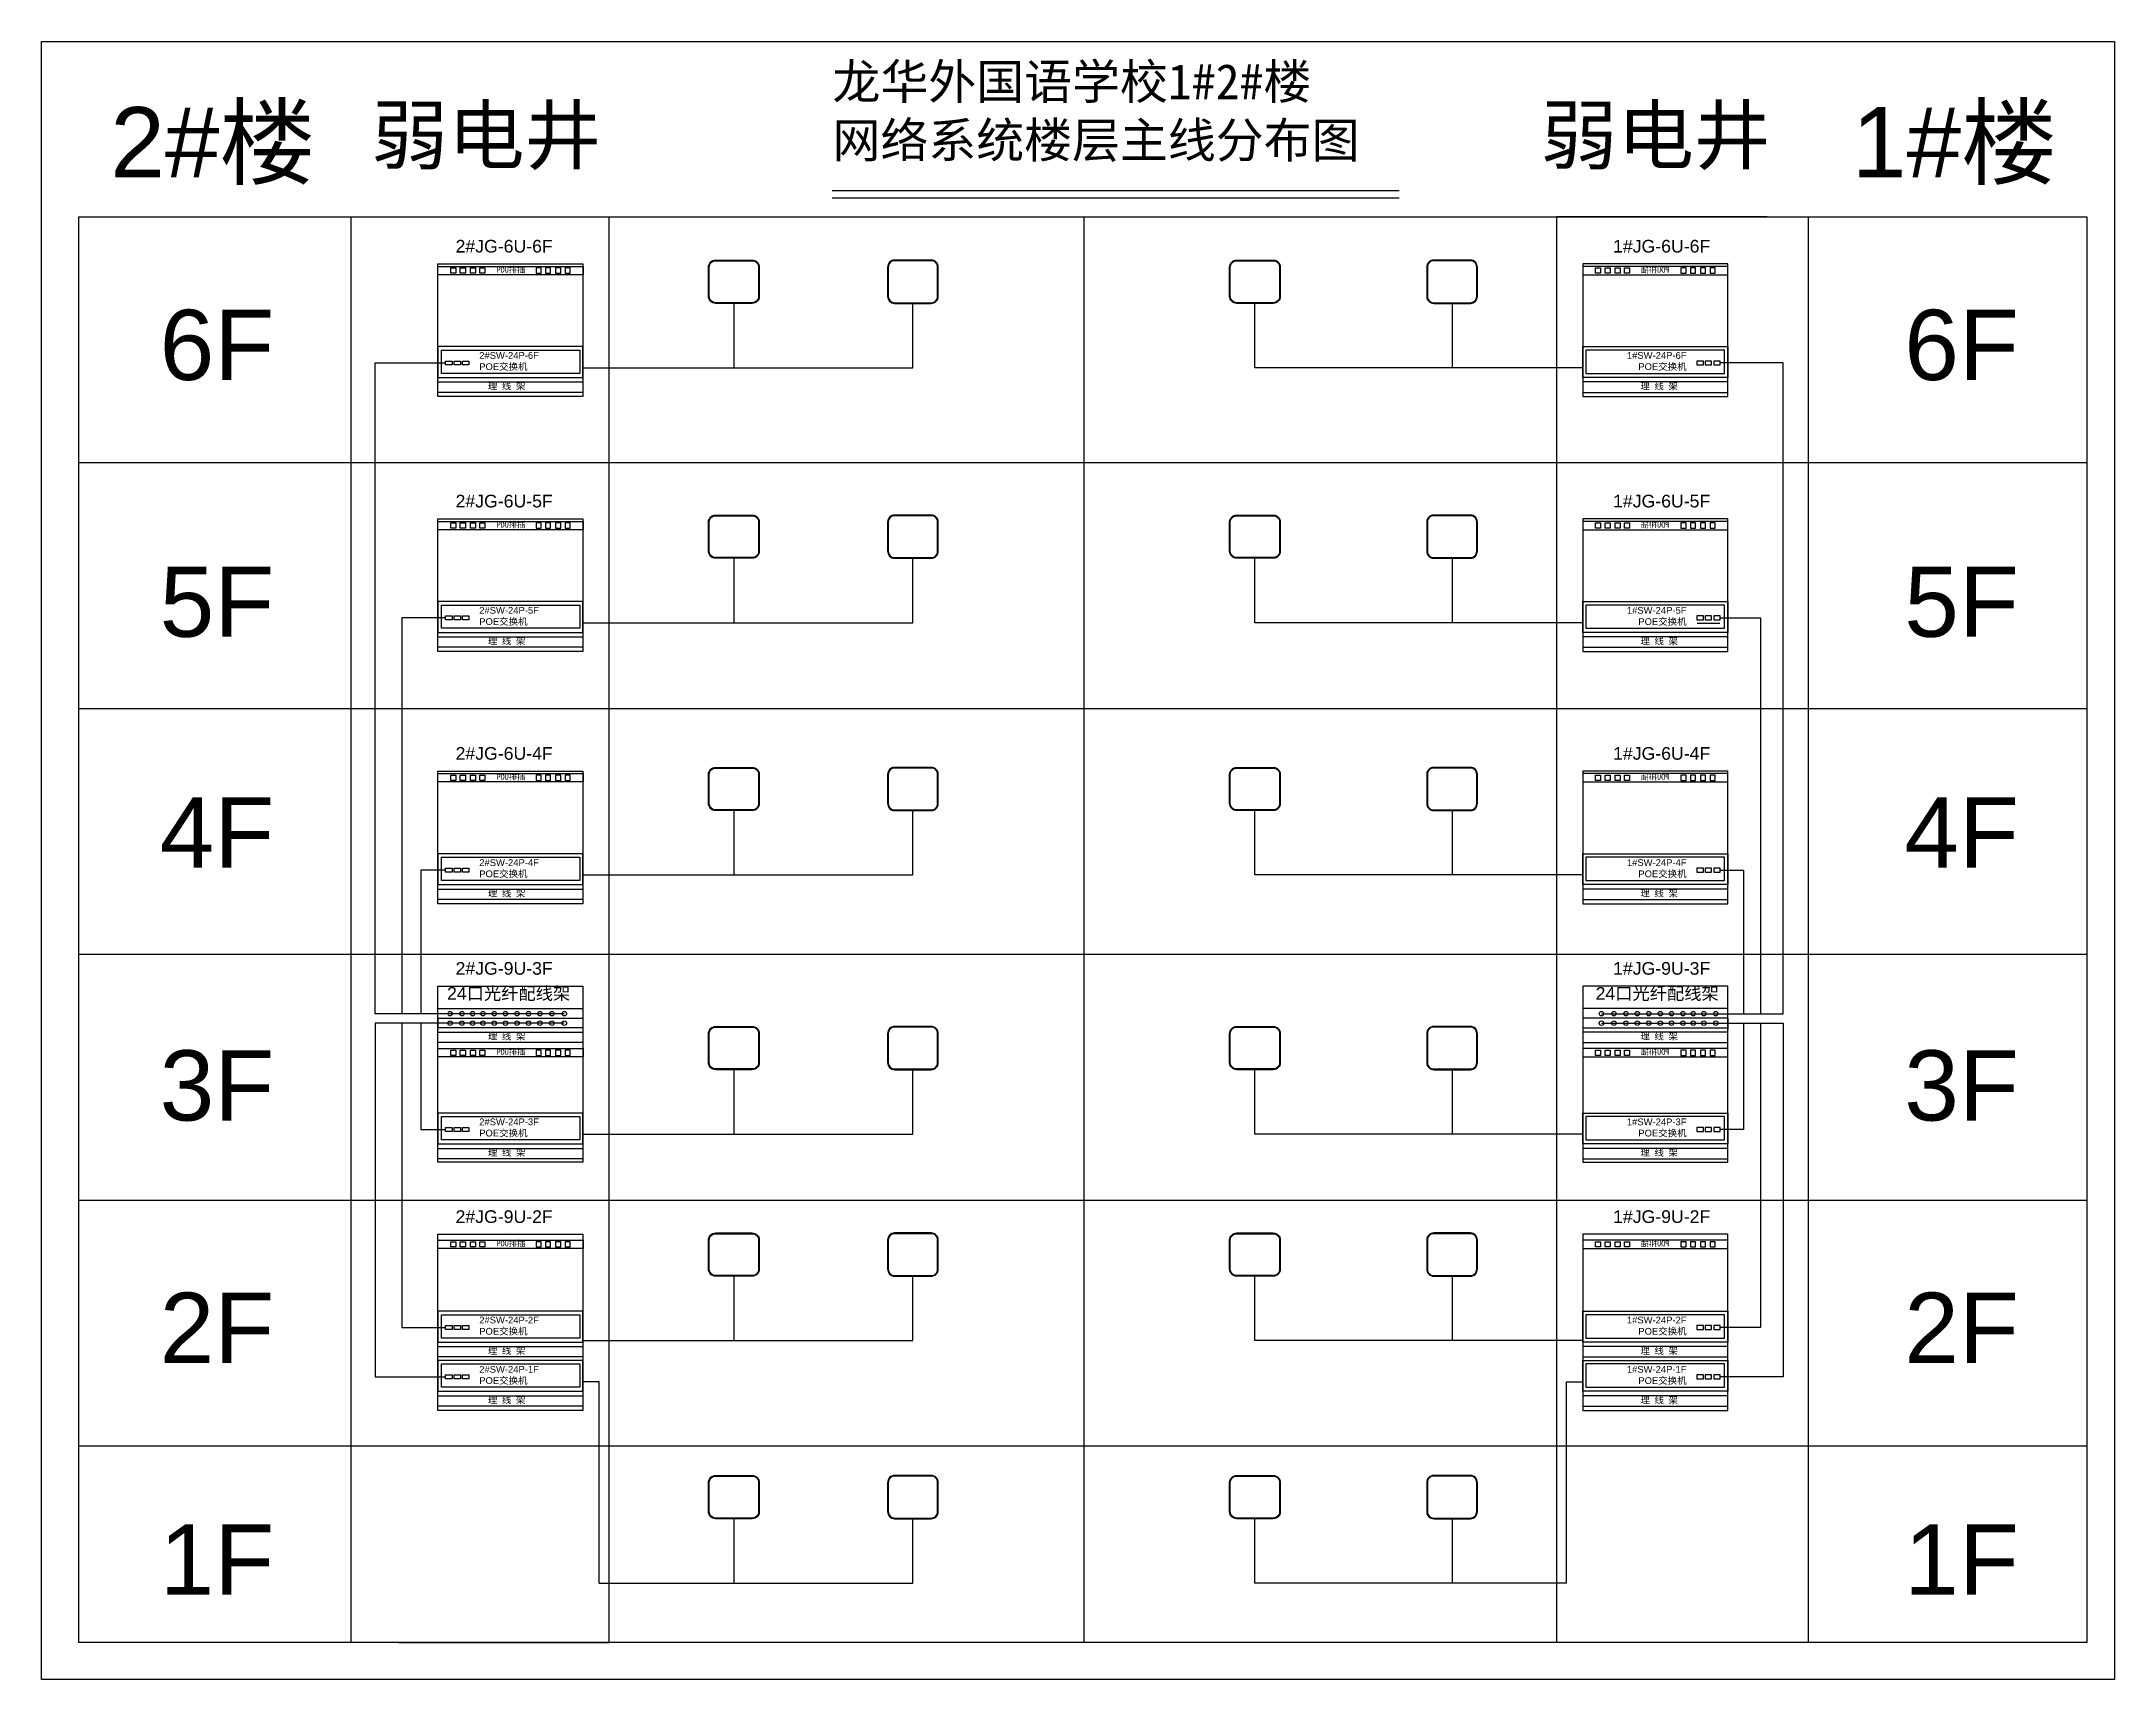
# Model space of a CAD drawing. Header units: millimetres. Extents: x 50392 to 160164, y -68581 to 42974.
# Drawn here: x 79717 to 109229, y -30612 to -7292 of the extents above; entities that cross this region are included whole.
import ezdxf

# ---------------------------------------------------------------- set-up
doc = ezdxf.new("R2010")
doc.units = ezdxf.units.MM
doc.layers.add('多模光纤', color=4, linetype='Continuous')
doc.styles.get("Standard").update_dxf_attribs({"font": 'arial.ttf'})

msp = doc.modelspace()

# ---------------------------------------------------------------- texts
for s, width, insert, char_height, attachment_point in [('\\A1;{\\fSimSun|b0|i0|c134|p2;龙华外国语学校1#2#楼     网络系统楼层主线分布图}', 8504.87, (90978, -7614), 500, 1), ('2#{\\fSimSun|b0|i0|c134|p2;楼}', 9059, (80697, -8227), 1000, 1), ('{\\fSimSun|b0|i0|c134|p2;弱电井}', 9059, (84411, -8227), 800, 1), ('{\\fSimSun|b0|i0|c134|p2;弱电井}', 9059, (101058, -8227), 800, 1), ('1#{\\fSimSun|b0|i0|c134|p2;楼}', 9059, (105491, -8227), 1000, 1), ('2#JG-6U-6F', 1720.87, (85612, -10117), 180, 1), ('1#JG-6U-6F', 1720.87, (103473, -10117), 180, 3), ('6F', 1720.87, (81400, -11112), 1000, 1), ('6F', 1720.87, (106236, -11112), 1000, 1), ('2#SW-24P-6F\\PPOE{\\fSimSun|b0|i0|c134|p2;交换机}', 729.57, (85949, -11714), 96, 1), ('1#SW-24P-6F\\PPOE{\\fSimSun|b0|i0|c134|p2;交换机}', 729.57, (103136, -11714), 96, 3), ('{\\fSimSun|b0|i0|c134|p2;理 线 架}', 1127.72, (86072, -12151), 96, 1), ('{\\fSimSun|b0|i0|c134|p2;理 线 架}', 1127.72, (103013, -12151), 96, 3), ('2#JG-6U-5F', 1720.87, (85612, -13746), 180, 1), ('1#JG-6U-5F', 1720.87, (103473, -13746), 180, 3), ('5F', 1720.87, (81400, -14768), 1000, 1), ('5F', 1720.87, (106236, -14768), 1000, 1), ('2#SW-24P-5F\\PPOE{\\fSimSun|b0|i0|c134|p2;交换机}', 729.57, (85949, -15343), 96, 1), ('1#SW-24P-5F\\PPOE{\\fSimSun|b0|i0|c134|p2;交换机}', 729.57, (103136, -15343), 96, 3), ('{\\fSimSun|b0|i0|c134|p2;理 线 架}', 1127.72, (86072, -15780), 96, 1), ('{\\fSimSun|b0|i0|c134|p2;理 线 架}', 1127.72, (103013, -15780), 96, 3), ('2#JG-6U-4F', 1720.87, (85612, -17338), 180, 1), ('1#JG-6U-4F', 1720.87, (103473, -17338), 180, 3), ('4F', 1720.87, (81400, -18052), 1000, 1), ('4F', 1720.87, (106236, -18052), 1000, 1), ('2#SW-24P-4F\\PPOE{\\fSimSun|b0|i0|c134|p2;交换机}', 729.57, (85949, -18934), 96, 1), ('1#SW-24P-4F\\PPOE{\\fSimSun|b0|i0|c134|p2;交换机}', 729.57, (103136, -18934), 96, 3), ('{\\fSimSun|b0|i0|c134|p2;理 线 架}', 1127.72, (86072, -19371), 96, 1), ('{\\fSimSun|b0|i0|c134|p2;理 线 架}', 1127.72, (103013, -19371), 96, 3), ('2#JG-9U-3F', 1720.87, (85612, -20398), 180, 1), ('1#JG-9U-3F', 1720.87, (103473, -20398), 180, 3), ('24{\\fSimSun|b0|i0|c134|p2;口光纤配线架}', 2669.03, (85491, -20754), 180, 1), ('24{\\fSimSun|b0|i0|c134|p2;口光纤配线架}', 1934.57, (103594, -20754), 180, 3), ('{\\fSimSun|b0|i0|c134|p2;理 线 架}', 1127.72, (86072, -21407), 96, 1), ('{\\fSimSun|b0|i0|c134|p2;理 线 架}', 1127.72, (103013, -21407), 96, 3), ('3F', 1720.87, (81400, -21654), 1000, 1), ('3F', 1720.87, (106236, -21654), 1000, 1), ('2#SW-24P-3F\\PPOE{\\fSimSun|b0|i0|c134|p2;交换机}', 729.57, (85949, -22625), 96, 1), ('1#SW-24P-3F\\PPOE{\\fSimSun|b0|i0|c134|p2;交换机}', 729.57, (103136, -22625), 96, 3), ('{\\fSimSun|b0|i0|c134|p2;理 线 架}', 1127.72, (86072, -23062), 96, 1), ('{\\fSimSun|b0|i0|c134|p2;理 线 架}', 1127.72, (103013, -23062), 96, 3), ('2#JG-9U-2F', 1720.87, (85612, -23932), 180, 1), ('1#JG-9U-2F', 1720.87, (103473, -23932), 180, 3), ('2F', 1720.87, (81400, -25104), 1000, 1), ('2F', 1720.87, (106236, -25104), 1000, 1), ('2#SW-24P-2F\\PPOE{\\fSimSun|b0|i0|c134|p2;交换机}', 729.57, (85949, -25446), 96, 1), ('1#SW-24P-2F\\PPOE{\\fSimSun|b0|i0|c134|p2;交换机}', 729.57, (103136, -25446), 96, 3), ('{\\fSimSun|b0|i0|c134|p2;理 线 架}', 1127.72, (86072, -25883), 96, 1), ('{\\fSimSun|b0|i0|c134|p2;理 线 架}', 1127.72, (103013, -25883), 96, 3), ('2#SW-24P-1F\\PPOE{\\fSimSun|b0|i0|c134|p2;交换机}', 729.57, (85949, -26148), 96, 1), ('1#SW-24P-1F\\PPOE{\\fSimSun|b0|i0|c134|p2;交换机}', 729.57, (103136, -26148), 96, 3), ('{\\fSimSun|b0|i0|c134|p2;理 线 架}', 1127.72, (86072, -26585), 96, 1), ('{\\fSimSun|b0|i0|c134|p2;理 线 架}', 1127.72, (103013, -26585), 96, 3), ('1F', 1720.87, (81400, -28404), 1000, 1), ('1F', 1720.87, (106236, -28404), 1000, 1)]:
    msp.add_mtext_dynamic_manual_height_columns(s, width=width, gutter_width=12.5, heights=[0], dxfattribs=dict(insert=insert, char_height=char_height, attachment_point=attachment_point))

# ---------------------------------------------------------------- blocks, each defined once
blk = doc.blocks.new('5664')
for points in [[(0, 0), (1721, 0), (1721, -99), (0, -99)], [(151, -18), (211, -18), (211, -81), (151, -81)], [(265, -18), (326, -18), (326, -81), (265, -81)], [(385, -18), (445, -18), (445, -81), (385, -81)], [(496, -18), (556, -18), (556, -81), (496, -81)], [(1225, -18), (1165, -18), (1165, -81), (1225, -81)], [(1336, -18), (1276, -18), (1276, -81), (1336, -81)], [(1456, -18), (1395, -18), (1395, -81), (1456, -81)], [(1570, -18), (1510, -18), (1510, -81), (1570, -81)]]:
    blk.add_lwpolyline(points, close=True)
at = {"insert": (697, -4), "char_height": 70, "attachment_point": 1}
blk.add_mtext_dynamic_manual_height_columns('{\\fSimHei|b0|i0|c134|p49;PDU排插}', width=1720.87, gutter_width=12.5, heights=[0], dxfattribs=at)

# ---------------------------------------------------------------- linework, layer by layer
for p, q in [((90971, -9416), (99047, -9416)), ((90971, -9517), (99047, -9517)), ((80250, -13287), (80250, -9787)), ((80250, -9787), (108835, -9787)), ((80250, -9787), (84800, -9787)), ((84121, -9787), (84121, -30084)), ((87800, -30084), (87800, -9787)), ((94557, -9787), (94557, -30084)), ((104285, -9787), (101285, -9787)), ((101285, -9787), (101285, -30084)), ((104874, -30084), (104874, -9787)), ((108835, -9787), (108835, -30084)), ((80250, -16787), (80250, -13287)), ((80250, -13287), (108835, -13287)), ((103608, -15578), (103289, -15578)), ((80250, -20287), (80250, -16787)), ((80250, -16787), (108835, -16787)), ((80250, -23787), (80250, -20287)), ((80250, -20287), (108835, -20287)), ((85361, -21197), (87426, -21197)), ((85361, -21197), (85361, -21357)), ((103724, -21197), (101659, -21197)), ((103724, -21197), (103724, -21357)), ((80250, -27287), (80250, -23787)), ((80250, -23787), (108835, -23787)), ((80250, -30084), (80250, -27287)), ((80250, -27287), (108835, -27287)), ((108835, -30084), (80250, -30084)), ((84800, -30084), (87800, -30084)), ((108835, -30084), (104285, -30084))]:
    msp.add_line(p, q)
at = {"color": 30}
for p, q in [((89574, -11021), (89574, -11938)), ((92123, -11938), (92123, -11021)), ((96992, -11938), (96992, -11021)), ((99798, -11021), (99798, -11938)), ((87426, -11938), (92123, -11938)), ((101659, -11938), (96992, -11938)), ((89574, -14650), (89574, -15567)), ((92123, -15567), (92123, -14650)), ((96992, -15567), (96992, -14650)), ((99798, -14650), (99798, -15567)), ((87426, -15567), (92123, -15567)), ((101659, -15567), (96992, -15567)), ((89574, -18241), (89574, -19158)), ((92123, -19158), (92123, -18241)), ((96992, -19158), (96992, -18241)), ((99798, -18241), (99798, -19158)), ((87426, -19158), (92123, -19158)), ((101659, -19158), (96992, -19158)), ((89574, -21930), (89574, -22847)), ((92123, -22847), (92123, -21930)), ((96992, -22847), (96992, -21930)), ((99798, -21930), (99798, -22847)), ((87426, -22847), (92123, -22847)), ((101659, -22847), (96992, -22847)), ((89574, -24870), (89574, -25787)), ((92123, -25787), (92123, -24870)), ((96992, -25787), (96992, -24870)), ((99798, -24870), (99798, -25787)), ((87426, -25787), (92123, -25787)), ((101659, -25787), (96992, -25787)), ((87656, -26372), (87426, -26372)), ((87656, -29240), (87656, -26372)), ((101429, -29240), (101429, -26372)), ((101429, -26372), (101659, -26372)), ((89574, -28323), (89574, -29240)), ((92123, -29240), (92123, -28323)), ((96992, -29240), (96992, -28323)), ((99798, -28323), (99798, -29240)), ((87656, -29240), (92123, -29240)), ((101429, -29240), (96992, -29240))]:
    msp.add_line(p, q, dxfattribs=at)
for points in [[(79717, -7292), (109229, -7292), (109229, -30612), (79717, -30612)], [(85361, -10458), (87426, -10458), (87426, -12348), (85361, -12348)], [(103724, -10458), (101659, -10458), (101659, -12348), (103724, -12348)], [(85361, -12076), (87426, -12076), (87426, -11636), (85361, -11636)], [(85410, -11687), (87381, -11687), (87381, -12018), (85410, -12018)], [(103724, -12076), (101659, -12076), (101659, -11636), (103724, -11636)], [(103675, -11687), (101704, -11687), (101704, -12018), (103675, -12018)], [(85470, -11842), (85562, -11842), (85562, -11897), (85470, -11897)], [(85592, -11842), (85684, -11842), (85684, -11897), (85592, -11897)], [(85710, -11842), (85801, -11842), (85801, -11897), (85710, -11897)], [(103375, -11842), (103284, -11842), (103284, -11897), (103375, -11897)], [(103493, -11842), (103401, -11842), (103401, -11897), (103493, -11897)], [(103615, -11842), (103523, -11842), (103523, -11897), (103615, -11897)], [(85361, -12139), (87426, -12139), (87426, -12288), (85361, -12288)], [(103724, -12139), (101659, -12139), (101659, -12288), (103724, -12288)], [(85361, -14087), (87426, -14087), (87426, -15977), (85361, -15977)], [(103724, -14087), (101659, -14087), (101659, -15977), (103724, -15977)], [(85361, -15705), (87426, -15705), (87426, -15265), (85361, -15265)], [(85410, -15316), (87381, -15316), (87381, -15647), (85410, -15647)], [(103724, -15705), (101659, -15705), (101659, -15265), (103724, -15265)], [(103675, -15316), (101704, -15316), (101704, -15647), (103675, -15647)], [(85470, -15471), (85562, -15471), (85562, -15526), (85470, -15526)], [(85592, -15471), (85684, -15471), (85684, -15526), (85592, -15526)], [(85710, -15471), (85801, -15471), (85801, -15526), (85710, -15526)], [(103375, -15471), (103284, -15471), (103284, -15526), (103375, -15526)], [(103493, -15471), (103401, -15471), (103401, -15526), (103493, -15526)], [(103615, -15471), (103523, -15471), (103523, -15526), (103615, -15526)], [(85361, -15768), (87426, -15768), (87426, -15917), (85361, -15917)], [(103724, -15768), (101659, -15768), (101659, -15917), (103724, -15917)], [(85361, -17679), (87426, -17679), (87426, -19568), (85361, -19568)], [(103724, -17679), (101659, -17679), (101659, -19568), (103724, -19568)], [(85361, -19296), (87426, -19296), (87426, -18856), (85361, -18856)], [(103724, -19296), (101659, -19296), (101659, -18856), (103724, -18856)], [(85410, -18907), (87381, -18907), (87381, -19239), (85410, -19239)], [(85470, -19062), (85562, -19062), (85562, -19117), (85470, -19117)], [(85592, -19062), (85684, -19062), (85684, -19117), (85592, -19117)], [(85710, -19062), (85801, -19062), (85801, -19117), (85710, -19117)], [(103675, -18907), (101704, -18907), (101704, -19239), (103675, -19239)], [(103375, -19062), (103284, -19062), (103284, -19117), (103375, -19117)], [(103493, -19062), (103401, -19062), (103401, -19117), (103493, -19117)], [(103615, -19062), (103523, -19062), (103523, -19117), (103615, -19117)], [(85361, -19360), (87426, -19360), (87426, -19509), (85361, -19509)], [(103724, -19360), (101659, -19360), (101659, -19509), (103724, -19509)], [(85361, -20739), (87426, -20739), (87426, -23249), (85361, -23249)], [(103724, -20739), (101659, -20739), (101659, -23249), (103724, -23249)], [(85361, -21060), (87426, -21060), (87426, -21333), (85361, -21333)], [(103724, -21060), (101659, -21060), (101659, -21333), (103724, -21333)], [(85361, -21395), (87426, -21395), (87426, -21544), (85361, -21544)], [(103724, -21395), (101659, -21395), (101659, -21544), (103724, -21544)], [(85361, -22987), (87426, -22987), (87426, -22547), (85361, -22547)], [(85410, -22598), (87381, -22598), (87381, -22930), (85410, -22930)], [(103724, -22987), (101659, -22987), (101659, -22547), (103724, -22547)], [(103675, -22598), (101704, -22598), (101704, -22930), (103675, -22930)], [(85470, -22753), (85562, -22753), (85562, -22808), (85470, -22808)], [(85592, -22753), (85684, -22753), (85684, -22808), (85592, -22808)], [(85710, -22753), (85801, -22753), (85801, -22808), (85710, -22808)], [(103375, -22753), (103284, -22753), (103284, -22808), (103375, -22808)], [(103493, -22753), (103401, -22753), (103401, -22808), (103493, -22808)], [(103615, -22753), (103523, -22753), (103523, -22808), (103615, -22808)], [(85361, -23051), (87426, -23051), (87426, -23200), (85361, -23200)], [(103724, -23051), (101659, -23051), (101659, -23200), (103724, -23200)], [(85361, -24273), (87426, -24273), (87426, -26784), (85361, -26784)], [(103724, -24273), (101659, -24273), (101659, -26784), (103724, -26784)], [(85361, -25808), (87426, -25808), (87426, -25368), (85361, -25368)], [(103724, -25808), (101659, -25808), (101659, -25368), (103724, -25368)], [(85410, -25419), (87381, -25419), (87381, -25750), (85410, -25750)], [(85470, -25574), (85562, -25574), (85562, -25629), (85470, -25629)], [(85592, -25574), (85684, -25574), (85684, -25629), (85592, -25629)], [(85710, -25574), (85801, -25574), (85801, -25629), (85710, -25629)], [(103675, -25419), (101704, -25419), (101704, -25750), (103675, -25750)], [(103375, -25574), (103284, -25574), (103284, -25629), (103375, -25629)], [(103493, -25574), (103401, -25574), (103401, -25629), (103493, -25629)], [(103615, -25574), (103523, -25574), (103523, -25629), (103615, -25629)], [(85361, -25871), (87426, -25871), (87426, -26020), (85361, -26020)], [(103724, -25871), (101659, -25871), (101659, -26020), (103724, -26020)], [(85361, -26509), (87426, -26509), (87426, -26069), (85361, -26069)], [(85410, -26120), (87381, -26120), (87381, -26452), (85410, -26452)], [(103724, -26509), (101659, -26509), (101659, -26069), (103724, -26069)], [(103675, -26120), (101704, -26120), (101704, -26452), (103675, -26452)], [(85470, -26276), (85562, -26276), (85562, -26330), (85470, -26330)], [(85592, -26276), (85684, -26276), (85684, -26330), (85592, -26330)], [(85710, -26276), (85801, -26276), (85801, -26330), (85710, -26330)], [(103375, -26276), (103284, -26276), (103284, -26330), (103375, -26330)], [(103493, -26276), (103401, -26276), (103401, -26330), (103493, -26330)], [(103615, -26276), (103523, -26276), (103523, -26330), (103615, -26330)], [(85361, -26573), (87426, -26573), (87426, -26722), (85361, -26722)], [(103724, -26573), (101659, -26573), (101659, -26722), (103724, -26722)]]:
    msp.add_lwpolyline(points, close=True)
for points in [[(89313, -10405), (89835, -10405, -0.414214), (89935, -10505), (89935, -10921, -0.414214), (89835, -11021), (89313, -11021, -0.414214), (89213, -10921), (89213, -10505, -0.414214)], [(89313, -10415), (89835, -10415, -0.414214), (89925, -10505), (89925, -10921, -0.414214), (89835, -11011), (89313, -11011, -0.414214), (89223, -10921), (89223, -10505, -0.414214)], [(92384, -10405), (91862, -10405, 0.414214), (91762, -10505), (91762, -10921, 0.414214), (91862, -11021), (92384, -11021, 0.414214), (92484, -10921), (92484, -10505, 0.414214)], [(92384, -10415), (91862, -10415, 0.414214), (91772, -10505), (91772, -10921, 0.414214), (91862, -11011), (92384, -11011, 0.414214), (92474, -10921), (92474, -10505, 0.414214)], [(96731, -10405), (97253, -10405, -0.414214), (97353, -10505), (97353, -10921, -0.414214), (97253, -11021), (96731, -11021, -0.414214), (96631, -10921), (96631, -10505, -0.414214)], [(96731, -10415), (97253, -10415, -0.414214), (97343, -10505), (97343, -10921, -0.414214), (97253, -11011), (96731, -11011, -0.414214), (96641, -10921), (96641, -10505, -0.414214)], [(100059, -10405), (99537, -10405, 0.414214), (99437, -10505), (99437, -10921, 0.414214), (99537, -11021), (100059, -11021, 0.414214), (100159, -10921), (100159, -10505, 0.414214)], [(100059, -10415), (99537, -10415, 0.414214), (99447, -10505), (99447, -10921, 0.414214), (99537, -11011), (100059, -11011, 0.414214), (100149, -10921), (100149, -10505, 0.414214)], [(89313, -14034), (89835, -14034, -0.414214), (89935, -14134), (89935, -14550, -0.414214), (89835, -14650), (89313, -14650, -0.414214), (89213, -14550), (89213, -14134, -0.414214)], [(89313, -14044), (89835, -14044, -0.414214), (89925, -14134), (89925, -14550, -0.414214), (89835, -14640), (89313, -14640, -0.414214), (89223, -14550), (89223, -14134, -0.414214)], [(92384, -14034), (91862, -14034, 0.414214), (91762, -14134), (91762, -14550, 0.414214), (91862, -14650), (92384, -14650, 0.414214), (92484, -14550), (92484, -14134, 0.414214)], [(92384, -14044), (91862, -14044, 0.414214), (91772, -14134), (91772, -14550, 0.414214), (91862, -14640), (92384, -14640, 0.414214), (92474, -14550), (92474, -14134, 0.414214)], [(96731, -14034), (97253, -14034, -0.414214), (97353, -14134), (97353, -14550, -0.414214), (97253, -14650), (96731, -14650, -0.414214), (96631, -14550), (96631, -14134, -0.414214)], [(96731, -14044), (97253, -14044, -0.414214), (97343, -14134), (97343, -14550, -0.414214), (97253, -14640), (96731, -14640, -0.414214), (96641, -14550), (96641, -14134, -0.414214)], [(100059, -14034), (99537, -14034, 0.414214), (99437, -14134), (99437, -14550, 0.414214), (99537, -14650), (100059, -14650, 0.414214), (100159, -14550), (100159, -14134, 0.414214)], [(100059, -14044), (99537, -14044, 0.414214), (99447, -14134), (99447, -14550, 0.414214), (99537, -14640), (100059, -14640, 0.414214), (100149, -14550), (100149, -14134, 0.414214)], [(89313, -17626), (89835, -17626, -0.414214), (89935, -17726), (89935, -18141, -0.414214), (89835, -18241), (89313, -18241, -0.414214), (89213, -18141), (89213, -17726, -0.414214)], [(89313, -17636), (89835, -17636, -0.414214), (89925, -17726), (89925, -18141, -0.414214), (89835, -18231), (89313, -18231, -0.414214), (89223, -18141), (89223, -17726, -0.414214)], [(92384, -17626), (91862, -17626, 0.414214), (91762, -17726), (91762, -18141, 0.414214), (91862, -18241), (92384, -18241, 0.414214), (92484, -18141), (92484, -17726, 0.414214)], [(92384, -17636), (91862, -17636, 0.414214), (91772, -17726), (91772, -18141, 0.414214), (91862, -18231), (92384, -18231, 0.414214), (92474, -18141), (92474, -17726, 0.414214)], [(96731, -17626), (97253, -17626, -0.414214), (97353, -17726), (97353, -18141, -0.414214), (97253, -18241), (96731, -18241, -0.414214), (96631, -18141), (96631, -17726, -0.414214)], [(96731, -17636), (97253, -17636, -0.414214), (97343, -17726), (97343, -18141, -0.414214), (97253, -18231), (96731, -18231, -0.414214), (96641, -18141), (96641, -17726, -0.414214)], [(100059, -17626), (99537, -17626, 0.414214), (99437, -17726), (99437, -18141, 0.414214), (99537, -18241), (100059, -18241, 0.414214), (100159, -18141), (100159, -17726, 0.414214)], [(100059, -17636), (99537, -17636, 0.414214), (99447, -17726), (99447, -18141, 0.414214), (99537, -18231), (100059, -18231, 0.414214), (100149, -18141), (100149, -17726, 0.414214)], [(89313, -21315), (89835, -21315, -0.414214), (89935, -21415), (89935, -21830, -0.414214), (89835, -21930), (89313, -21930, -0.414214), (89213, -21830), (89213, -21415, -0.414214)], [(89313, -21325), (89835, -21325, -0.414214), (89925, -21415), (89925, -21830, -0.414214), (89835, -21920), (89313, -21920, -0.414214), (89223, -21830), (89223, -21415, -0.414214)], [(92384, -21315), (91862, -21315, 0.414214), (91762, -21415), (91762, -21830, 0.414214), (91862, -21930), (92384, -21930, 0.414214), (92484, -21830), (92484, -21415, 0.414214)], [(92384, -21325), (91862, -21325, 0.414214), (91772, -21415), (91772, -21830, 0.414214), (91862, -21920), (92384, -21920, 0.414214), (92474, -21830), (92474, -21415, 0.414214)], [(96731, -21315), (97253, -21315, -0.414214), (97353, -21415), (97353, -21830, -0.414214), (97253, -21930), (96731, -21930, -0.414214), (96631, -21830), (96631, -21415, -0.414214)], [(96731, -21325), (97253, -21325, -0.414214), (97343, -21415), (97343, -21830, -0.414214), (97253, -21920), (96731, -21920, -0.414214), (96641, -21830), (96641, -21415, -0.414214)], [(100059, -21315), (99537, -21315, 0.414214), (99437, -21415), (99437, -21830, 0.414214), (99537, -21930), (100059, -21930, 0.414214), (100159, -21830), (100159, -21415, 0.414214)], [(100059, -21325), (99537, -21325, 0.414214), (99447, -21415), (99447, -21830, 0.414214), (99537, -21920), (100059, -21920, 0.414214), (100149, -21830), (100149, -21415, 0.414214)], [(89313, -24255), (89835, -24255, -0.414214), (89935, -24355), (89935, -24770, -0.414214), (89835, -24870), (89313, -24870, -0.414214), (89213, -24770), (89213, -24355, -0.414214)], [(89313, -24265), (89835, -24265, -0.414214), (89925, -24355), (89925, -24770, -0.414214), (89835, -24860), (89313, -24860, -0.414214), (89223, -24770), (89223, -24355, -0.414214)], [(92384, -24255), (91862, -24255, 0.414214), (91762, -24355), (91762, -24770, 0.414214), (91862, -24870), (92384, -24870, 0.414214), (92484, -24770), (92484, -24355, 0.414214)], [(92384, -24265), (91862, -24265, 0.414214), (91772, -24355), (91772, -24770, 0.414214), (91862, -24860), (92384, -24860, 0.414214), (92474, -24770), (92474, -24355, 0.414214)], [(96731, -24255), (97253, -24255, -0.414214), (97353, -24355), (97353, -24770, -0.414214), (97253, -24870), (96731, -24870, -0.414214), (96631, -24770), (96631, -24355, -0.414214)], [(96731, -24265), (97253, -24265, -0.414214), (97343, -24355), (97343, -24770, -0.414214), (97253, -24860), (96731, -24860, -0.414214), (96641, -24770), (96641, -24355, -0.414214)], [(100059, -24255), (99537, -24255, 0.414214), (99437, -24355), (99437, -24770, 0.414214), (99537, -24870), (100059, -24870, 0.414214), (100159, -24770), (100159, -24355, 0.414214)], [(100059, -24265), (99537, -24265, 0.414214), (99447, -24355), (99447, -24770, 0.414214), (99537, -24860), (100059, -24860, 0.414214), (100149, -24770), (100149, -24355, 0.414214)], [(89313, -27707), (89835, -27707, -0.414214), (89935, -27807), (89935, -28223, -0.414214), (89835, -28323), (89313, -28323, -0.414214), (89213, -28223), (89213, -27807, -0.414214)], [(89313, -27717), (89835, -27717, -0.414214), (89925, -27807), (89925, -28223, -0.414214), (89835, -28313), (89313, -28313, -0.414214), (89223, -28223), (89223, -27807, -0.414214)], [(92384, -27707), (91862, -27707, 0.414214), (91762, -27807), (91762, -28223, 0.414214), (91862, -28323), (92384, -28323, 0.414214), (92484, -28223), (92484, -27807, 0.414214)], [(92384, -27717), (91862, -27717, 0.414214), (91772, -27807), (91772, -28223, 0.414214), (91862, -28313), (92384, -28313, 0.414214), (92474, -28223), (92474, -27807, 0.414214)], [(96731, -27707), (97253, -27707, -0.414214), (97353, -27807), (97353, -28223, -0.414214), (97253, -28323), (96731, -28323, -0.414214), (96631, -28223), (96631, -27807, -0.414214)], [(96731, -27717), (97253, -27717, -0.414214), (97343, -27807), (97343, -28223, -0.414214), (97253, -28313), (96731, -28313, -0.414214), (96641, -28223), (96641, -27807, -0.414214)], [(100059, -27707), (99537, -27707, 0.414214), (99437, -27807), (99437, -28223, 0.414214), (99537, -28323), (100059, -28323, 0.414214), (100159, -28223), (100159, -27807, 0.414214)], [(100059, -27717), (99537, -27717, 0.414214), (99447, -27807), (99447, -28223, 0.414214), (99537, -28313), (100059, -28313, 0.414214), (100149, -28223), (100149, -27807, 0.414214)]]:
    msp.add_lwpolyline(points, format="xyb", close=True)
for centre in [(85534, -21133), (85534, -21268), (85703, -21133), (85703, -21268), (85854, -21133), (85854, -21268), (86001, -21133), (86001, -21268), (86163, -21133), (86163, -21268), (86322, -21133), (86322, -21268), (86487, -21133), (86487, -21268), (86650, -21133), (86650, -21268), (86812, -21133), (86812, -21268), (86983, -21133), (86983, -21268), (87160, -21133), (87160, -21268), (101925, -21133), (101925, -21268), (102102, -21133), (102102, -21268), (102273, -21133), (102273, -21268), (102435, -21133), (102435, -21268), (102598, -21133), (102598, -21268), (102763, -21133), (102763, -21268), (102922, -21133), (102922, -21268), (103084, -21133), (103084, -21268), (103231, -21133), (103231, -21268), (103382, -21133), (103382, -21268), (103551, -21133), (103551, -21268)]:
    msp.add_circle(centre, 31.3)
at = {"layer": '多模光纤'}
for p, q in [((84466, -21133), (84466, -11869)), ((84466, -11869), (85470, -11869)), ((104513, -11869), (103615, -11869)), ((104513, -21133), (104513, -11869)), ((85470, -15498), (84845, -15498)), ((84845, -15498), (84845, -21133)), ((103615, -15498), (104190, -15498)), ((104190, -15498), (104190, -21133)), ((85470, -19090), (85117, -19090)), ((85117, -19090), (85117, -21133)), ((103615, -19090), (103946, -19090)), ((103946, -19090), (103946, -21133)), ((87160, -21133), (84466, -21133)), ((101925, -21133), (104513, -21133)), ((85060, -21268), (84466, -21268)), ((84466, -21268), (84466, -26303)), ((84845, -21268), (84845, -25601)), ((85184, -21268), (85060, -21268)), ((85117, -21268), (85117, -22781)), ((87160, -21268), (85184, -21268)), ((101925, -21268), (103873, -21268)), ((103873, -21268), (104014, -21268)), ((103946, -21268), (103946, -22781)), ((104014, -21268), (104513, -21268)), ((104190, -21268), (104190, -25601)), ((104513, -21268), (104513, -26303)), ((85117, -22781), (85470, -22781)), ((103946, -22781), (103615, -22781)), ((84845, -25601), (85470, -25601)), ((104190, -25601), (103615, -25601)), ((84466, -26303), (85470, -26303)), ((104513, -26303), (103615, -26303))]:
    msp.add_line(p, q, dxfattribs=at)

# ---------------------------------------------------------------- block references
at = {"yscale": 1.2, "zscale": 1.2}
for p, xscale in [((85361, -10495), 1.2), ((103724, -10495), -1.2), ((85361, -14124), 1.2), ((103724, -14124), -1.2), ((85361, -17715), 1.2), ((103724, -17715), -1.2), ((85361, -21629), 1.2), ((103724, -21629), -1.2), ((85361, -24357), 1.2), ((103724, -24357), -1.2)]:
    msp.add_blockref('5664', p, dxfattribs=dict(at, xscale=xscale))

msp.set_redraw_order([(e.dxf.handle, doc.entitydb.next_handle()) for e in msp.query("TEXT MTEXT ATTDEF DIMENSION ARC_DIMENSION")])  # texts and dimensions are drawn at this point

doc.saveas('drawing.dxf')
